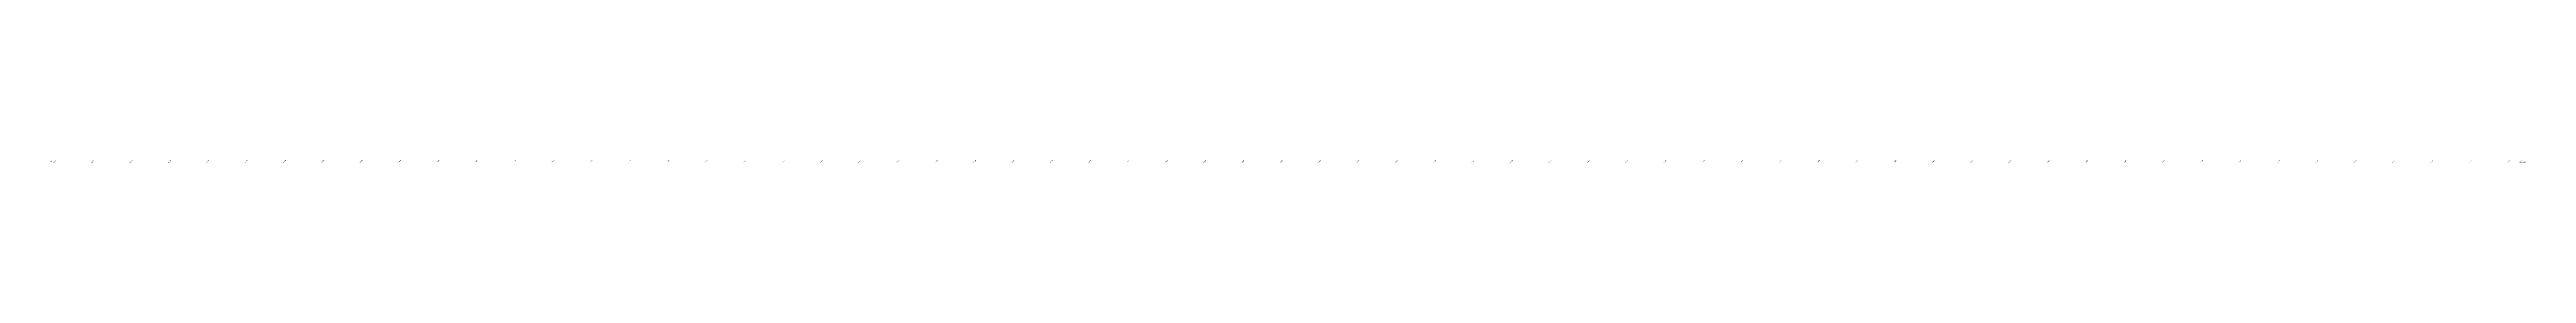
# Model space of a CAD drawing. Header units: metres. Extents: x 286386 to 287779, y 2079267 to 2080589.
# Drawn here: x 286438 to 287729, y 2080019 to 2080021 of the extents above; entities that cross this region are included whole.
import ezdxf
from ezdxf.enums import TextEntityAlignment as Align

# ---------------------------------------------------------------- set-up
doc = ezdxf.new("R2010")
doc.units = ezdxf.units.M
doc.header["$MEASUREMENT"] = 0
doc.layers.add('ESContAnn', color=231, linetype='Continuous')
doc.layers.add('ESElevation', color=150, linetype='Continuous')

msp = doc.modelspace()

# ---------------------------------------------------------------- texts
at = {"layer": 'ESContAnn'}
msp.add_text('4.0000', height=0.75, rotation=359.4838, dxfattribs=at).set_placement((287727.8, 2080019.6), align=Align.MIDDLE_CENTER)
at = {"layer": 'ESElevation'}
for s, p in [('-1.500', (286438.2, 2080020)), ('-1.500', (286440, 2080020)), ('-1.500', (286460, 2080020)), ('-1.500', (286480, 2080020)), ('-1.500', (286500, 2080020)), ('-1.500', (286520, 2080020)), ('-1.500', (286540, 2080020)), ('-1.500', (286560, 2080020)), ('-1.500', (286580, 2080020)), ('-1.500', (286600, 2080020)), ('-1.500', (286620, 2080020)), ('-1.500', (286640, 2080020)), ('-1.500', (286660, 2080020)), ('-1.452', (286680, 2080020)), ('-0.930', (286700, 2080020)), ('-0.289', (286720, 2080020)), ('0.309', (286740, 2080020)), ('1.104', (286760, 2080020)), ('2.065', (286780, 2080020)), ('3.167', (286800, 2080020)), ('3.961', (286820, 2080020)), ('4.426', (286840, 2080020)), ('4.497', (286860, 2080020)), ('4.532', (286880, 2080020)), ('4.905', (286900, 2080020)), ('5.526', (286920, 2080020)), ('5.611', (286940, 2080020)), ('5.640', (286960, 2080020)), ('5.540', (286980, 2080020)), ('4.774', (287000, 2080020)), ('4.060', (287020, 2080020)), ('3.500', (287040, 2080020)), ('3.500', (287060, 2080020)), ('3.500', (287080, 2080020)), ('3.500', (287100, 2080020)), ('3.514', (287120, 2080020)), ('3.709', (287140, 2080020)), ('3.832', (287160, 2080020)), ('3.691', (287180, 2080020)), ('4.182', (287200, 2080020)), ('4.836', (287220, 2080020)), ('5.458', (287240, 2080020)), ('5.525', (287260, 2080020)), ('5.941', (287280, 2080020)), ('6.783', (287300, 2080020)), ('7.251', (287320, 2080020)), ('7.472', (287340, 2080020)), ('7.516', (287360, 2080020)), ('7.517', (287380, 2080020)), ('7.198', (287400, 2080020)), ('6.663', (287420, 2080020)), ('5.971', (287440, 2080020)), ('5.317', (287460, 2080020)), ('4.795', (287480, 2080020)), ('4.808', (287500, 2080020)), ('4.698', (287520, 2080020)), ('4.717', (287540, 2080020)), ('5.204', (287560, 2080020)), ('5.782', (287580, 2080020)), ('5.952', (287600, 2080020)), ('5.347', (287620, 2080020)), ('5.076', (287640, 2080020)), ('4.690', (287660, 2080020)), ('4.047', (287680, 2080020)), ('3.909', (287700, 2080020)), ('3.983', (287720, 2080020)), ('3.979', (287726.3, 2080020))]:
    msp.add_text(s, height=0.5, rotation=45, dxfattribs=at).set_placement(p, align=Align.MIDDLE_CENTER)

doc.saveas('drawing.dxf')
